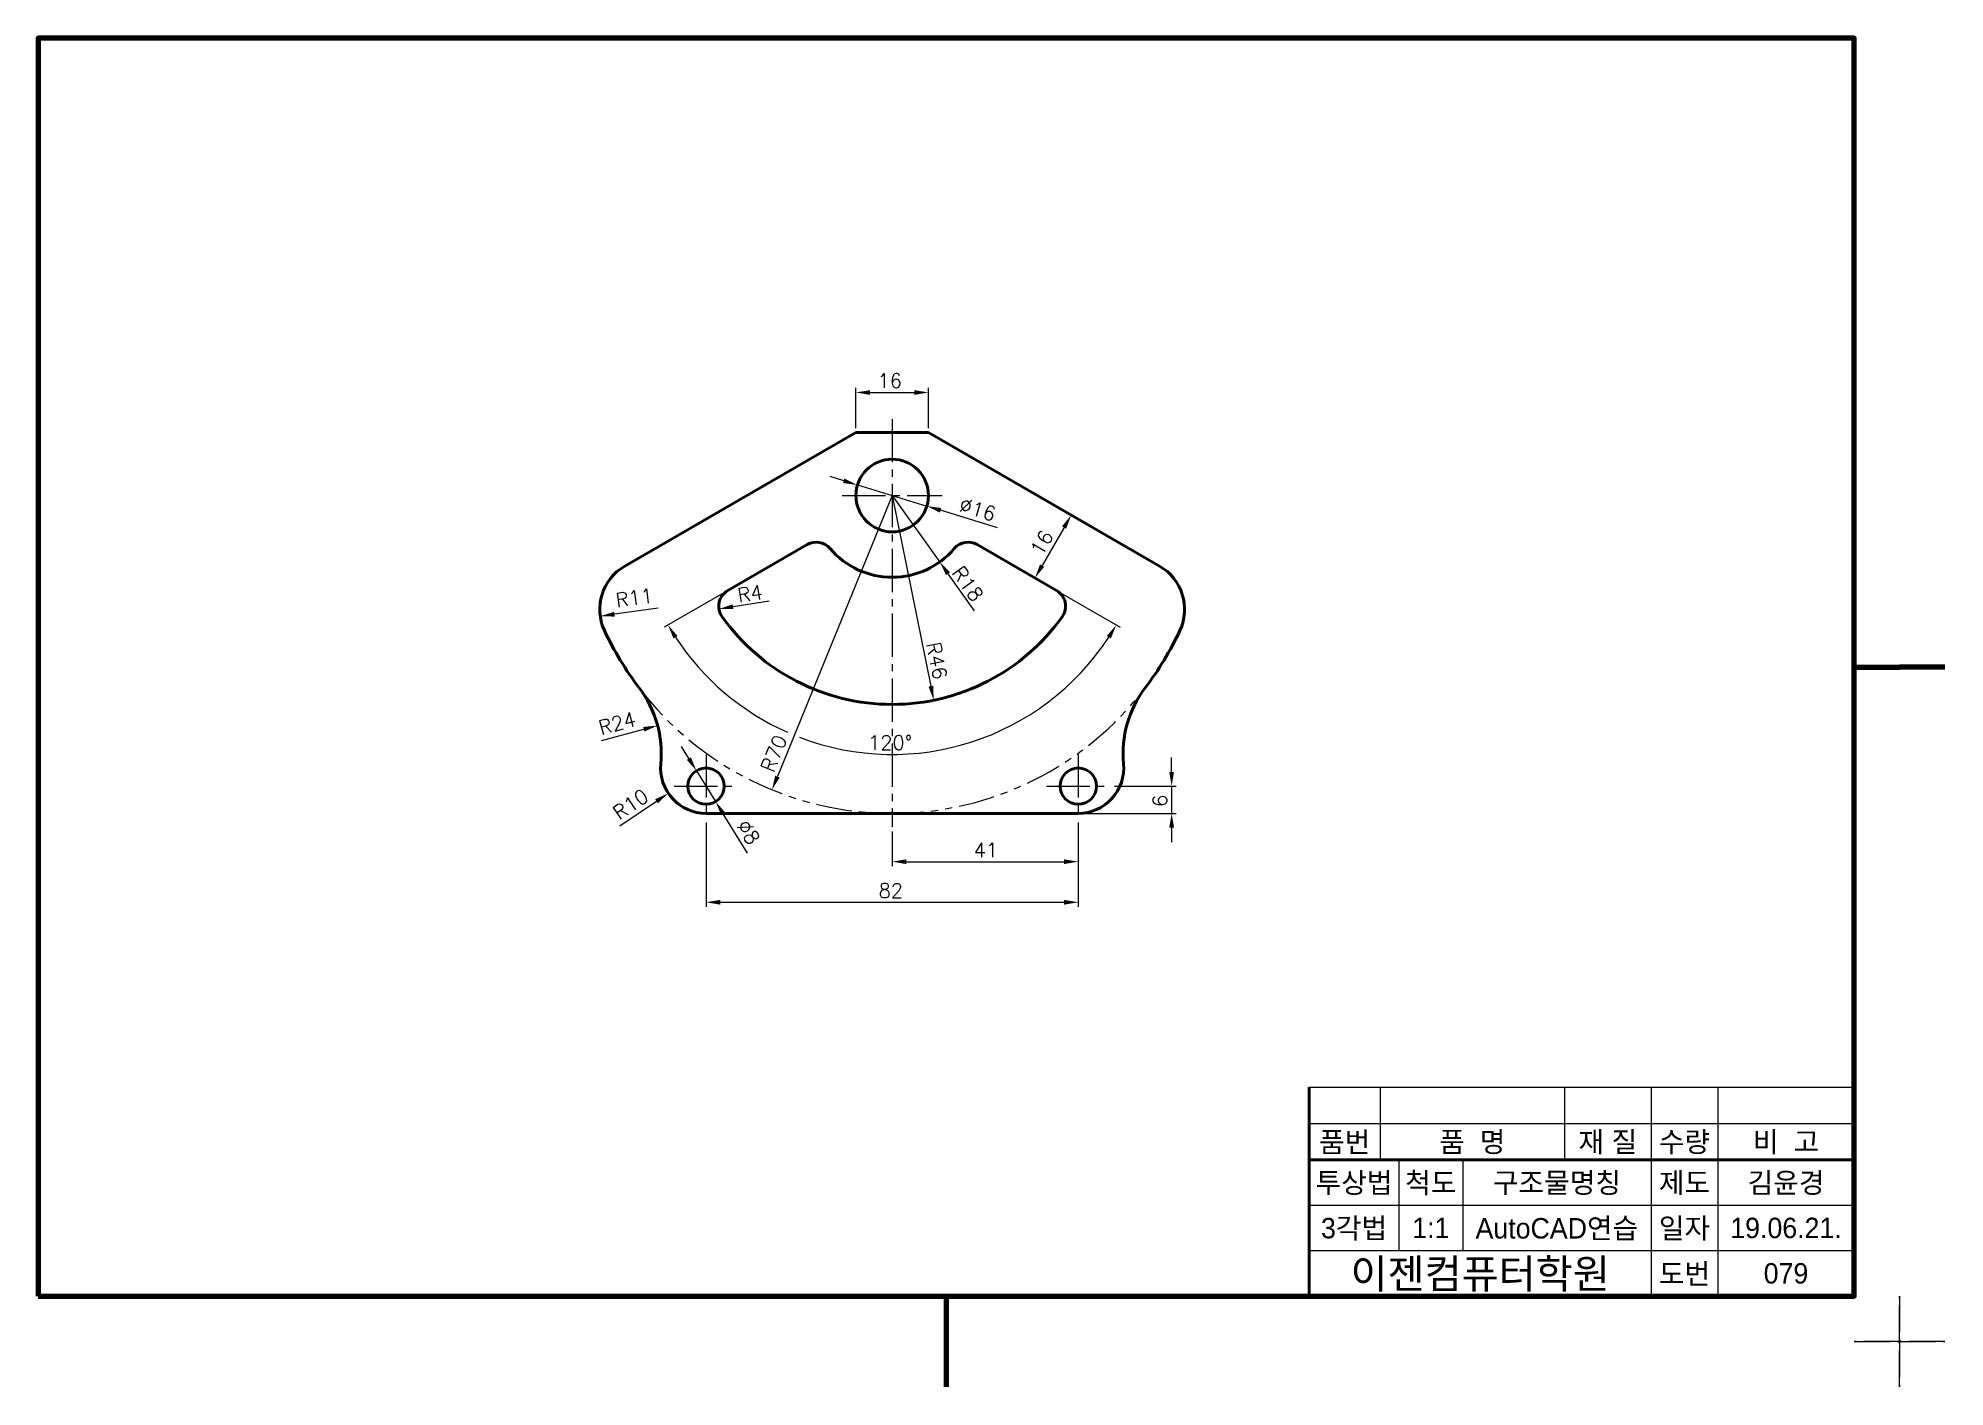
# Model space of a CAD drawing. Header units: millimetres. Extents: x 0 to 4210, y 0 to 2980.
# Drawn here: x 3370 to 3790, y 2069 to 2366 of the extents above; entities that cross this region are included whole.
import ezdxf
from ezdxf.enums import TextEntityAlignment as Align

# ---------------------------------------------------------------- set-up
doc = ezdxf.new("R2010")
doc.units = ezdxf.units.MM
doc.linetypes.add('CENTER2', pattern=[28.575, 19.05, -3.175, 3.175, -3.175])
doc.linetypes.add('PHANTOM2', pattern=[31.75, 15.875, -3.175, 3.175, -3.175, 3.175, -3.175])
for name, color, linetype, lineweight in [('가는선', 1, 'Continuous', 13), ('가상선', 1, 'PHANTOM2', 13), ('구분선', 1, 'PHANTOM2', 13), ('문자', 2, 'Continuous', 20), ('외곽선', 4, 'Continuous', 70), ('외형선', 3, 'Continuous', 40), ('중심선', 1, 'CENTER2', 13), ('치수선', 1, 'Continuous', 13)]:
    doc.layers.add(name, color=color, linetype=linetype, lineweight=lineweight)
doc.styles.get("Standard").update_dxf_attribs({"font": 'romans.shx'})
doc.styles.add('한글', font='')
doc.styles.get('한글').set_extended_font_data('Gulim')

msp = doc.modelspace()

# ---------------------------------------------------------------- texts
at = {"layer": '문자', "ltscale": 0.5}
for s, p in [('16', (3554.89, 2288.97)), ('120°', (3552.79, 2209.27)), ('41', (3576.07, 2185.65)), ('82', (3555.12, 2176.71))]:
    msp.add_text(s, height=3.15, dxfattribs=at).set_placement(p)
for s, rotation, p in [('∅16', 343.0317, (3572.61, 2261.9)), ('16', 60, (3591.09, 2251.75)), ('R18', 305.5667, (3571.12, 2248.26)), ('R11', 7.8668, (3497.45, 2240.62)), ('R4', 8.8418, (3524.33, 2241.71)), ('R46', 281.4775, (3565.6, 2232.63)), ('R24', 14.964, (3493.98, 2212.55)), ('R70', 67.784, (3531.99, 2204.07)), ('R10', 33.8393, (3497.96, 2193.69)), ('6', 90, (3618.68, 2196.7)), ('∅8', 301.8873, (3523.7, 2192.59))]:
    msp.add_text(s, height=3.15, rotation=rotation, dxfattribs=at).set_placement(p)
at = {"layer": '문자', "ltscale": 0.5, "style": '한글'}
for s, height, p in [('품번', 4.5, (3657.79, 2123)), ('품  명', 4.5, (3685.9, 2123)), ('재 질', 4.5, (3715.75, 2123)), ('수량', 4.5, (3732.64, 2123)), ('비  고', 4.5, (3755.01, 2123)), ('투상법', 4.5, (3659.86, 2114)), ('척도', 4.5, (3676.76, 2114)), ('구조물명칭', 4.5, (3704.54, 2114)), ('제도', 4.5, (3732.64, 2114)), ('김윤경', 4.5, (3755.01, 2114)), ('3각법', 4.5, (3659.86, 2104)), ('1:1', 4.5, (3676.76, 2104)), ('AutoCAD연습', 4.5, (3704.54, 2104)), ('일자', 4.5, (3732.64, 2104)), ('19.06.21.', 4.5, (3755.01, 2104)), ('이젠컴퓨터학원', 6.5, (3687.64, 2094)), ('도번', 4.5, (3732.64, 2094)), ('079', 4.5, (3755.01, 2094))]:
    msp.add_text(s, height=height, dxfattribs=at).set_placement(p, align=Align.MIDDLE)

# ---------------------------------------------------------------- linework, layer by layer
at = {"layer": '가는선', "ltscale": 0.5}
for p, q in [((3650, 2135), (3770, 2135)), ((3665.58, 2135), (3665.58, 2119)), ((3706.22, 2135), (3706.22, 2119)), ((3725.27, 2135), (3725.27, 2089)), ((3740.01, 2135), (3740.01, 2089)), ((3650, 2127), (3770, 2127)), ((3669.73, 2119), (3669.73, 2099)), ((3683.8, 2119), (3683.8, 2099)), ((3650, 2109), (3770, 2109)), ((3650, 2099), (3770, 2099))]:
    msp.add_line(p, q, dxfattribs=at)
at = {"layer": '가상선', "ltscale": 0.5}
msp.add_arc((3558.12, 2265.28), 70, 217.2195, 322.7805, dxfattribs=at)
at = {"layer": '구분선', "ltscale": 0.5}
for points in [[(3770, 2079), (3780, 2079), (3780, 2089)], [(3770, 2079), (3780, 2079), (3780, 2089)], [(3780, 2089), (3780, 2079), (3790, 2079)], [(3780, 2089), (3780, 2079), (3790, 2079)], [(3780, 2089), (3780, 2079), (3790, 2079)], [(3780, 2089), (3780, 2079), (3790, 2079)], [(3780, 2069), (3780, 2079), (3770, 2079)], [(3790, 2079), (3780, 2079), (3780, 2069)], [(3790, 2079), (3780, 2079), (3780, 2069)]]:
    msp.add_lwpolyline(points, dxfattribs=at)
at = {"layer": '외곽선', "ltscale": 0.5}
for p, q in [((3770, 2227.5), (3780, 2227.5)), ((3790, 2227.5), (3780, 2227.5)), ((3790, 2227.5), (3780, 2227.5)), ((3770, 2089), (3770, 2135)), ((3570, 2089), (3570, 2079)), ((3570, 2089), (3570, 2079)), ((3570, 2079), (3570, 2069))]:
    msp.add_line(p, q, dxfattribs=at)
msp.add_lwpolyline([(3370, 2089), (3770, 2089), (3770, 2366), (3370, 2366)], close=True, dxfattribs=at)
at = {"layer": '외형선', "ltscale": 0.5}
for p, q in [((3550.12, 2279.13), (3499.21, 2249.74)), ((3550.12, 2279.13), (3566.12, 2279.13)), ((3566.12, 2279.13), (3617.03, 2249.74)), ((3539.38, 2254.46), (3521.91, 2244.37)), ((3576.85, 2254.46), (3594.32, 2244.37)), ((3558.12, 2195.28), (3517.12, 2195.28)), ((3558.12, 2195.28), (3599.12, 2195.28)), ((3650, 2135), (3650, 2127)), ((3650, 2127), (3650, 2119)), ((3650, 2119), (3770, 2119)), ((3650, 2119), (3650, 2099)), ((3650, 2099), (3650, 2089))]:
    msp.add_line(p, q, dxfattribs=at)
for centre, radius in [((3558.12, 2265.28), 8), ((3517.12, 2201.28), 4), ((3599.12, 2201.28), 4)]:
    msp.add_circle(centre, radius, dxfattribs=at)
for centre, radius, start, end in [((3541.38, 2251), 4, 40.4757, 120), ((3558.12, 2265.28), 18, 220.4757, 319.5243), ((3574.85, 2251), 4, 60, 139.5243), ((3504.71, 2240.21), 11, 120, 205.1386), ((3611.53, 2240.21), 11, 334.8614, 60), ((3523.91, 2240.91), 4, 120, 215.465), ((3592.32, 2240.91), 4, 324.535, 60), ((3558.12, 2265.28), 70, 205.1386, 217.2195), ((3558.12, 2265.28), 46, 215.465, 324.535), ((3558.12, 2265.28), 70, 322.7805, 334.8614), ((3483.26, 2208.42), 24, 354.6972, 37.2195), ((3632.97, 2208.42), 24, 142.7805, 185.3028), ((3517.12, 2205.28), 10, 174.6972, 270), ((3599.12, 2205.28), 10, 270, 5.3028)]:
    msp.add_arc(centre, radius, start, end, dxfattribs=at)
at = {"layer": '중심선', "ltscale": 0.5}
for p, q in [((3558.12, 2282.13), (3558.12, 2192.28)), ((3547.12, 2265.28), (3569.12, 2265.28)), ((3517.12, 2208.28), (3517.12, 2194.28)), ((3599.12, 2208.28), (3599.12, 2194.28)), ((3510.12, 2201.28), (3524.12, 2201.28)), ((3592.12, 2201.28), (3606.12, 2201.28))]:
    msp.add_line(p, q, dxfattribs=at)
at = {"layer": '치수선', "ltscale": 0.5}
for p, q in [((3550.12, 2280.13), (3550.12, 2288.97)), ((3553.27, 2287.97), (3562.97, 2287.97)), ((3566.12, 2280.13), (3566.12, 2288.97)), ((3547.45, 2268.53), (3544.44, 2269.45)), ((3558.12, 2265.28), (3532.84, 2203.39)), ((3550.46, 2267.61), (3565.77, 2262.94)), ((3558.12, 2265.28), (3566.64, 2223.28)), ((3558.12, 2265.28), (3568.59, 2250.64)), ((3581.31, 2258.2), (3568.78, 2262.02)), ((3596, 2258.25), (3591.15, 2249.85)), ((3576.27, 2239.89), (3570.42, 2248.07)), ((3521.04, 2243.87), (3507.88, 2236.27)), ((3595.19, 2243.87), (3608.35, 2236.27)), ((3506.56, 2240.47), (3496.93, 2239.14)), ((3530.99, 2242.01), (3523.07, 2240.78)), ((3494.07, 2211.31), (3503.41, 2213.8)), ((3513.34, 2207.35), (3511.68, 2210.02)), ((3619.68, 2204.43), (3619.68, 2207.58)), ((3515, 2204.67), (3519.23, 2197.88)), ((3607.12, 2201.28), (3620.68, 2201.28)), ((3619.68, 2201.28), (3619.68, 2195.28)), ((3498.15, 2192.56), (3506.19, 2197.95)), ((3517.12, 2193.28), (3517.12, 2174.71)), ((3526.27, 2186.56), (3520.89, 2195.21)), ((3599.12, 2193.28), (3599.12, 2183.65)), ((3600.12, 2195.28), (3620.68, 2195.28)), ((3558.12, 2191.28), (3558.12, 2183.65)), ((3619.68, 2192.13), (3619.68, 2188.98)), ((3561.27, 2184.65), (3595.97, 2184.65)), ((3599.12, 2183.65), (3599.12, 2174.71)), ((3520.27, 2175.71), (3595.97, 2175.71))]:
    msp.add_line(p, q, dxfattribs=at)
for start, end in [(213.1662, 246.1169), (249.0202, 326.8338)]:
    msp.add_arc((3558.12, 2265.28), 57.01, start, end, dxfattribs=at)
for points in [[(3553.27, 2288.49), (3553.27, 2287.44), (3550.12, 2287.97)], [(3562.97, 2288.49), (3562.97, 2287.44), (3566.12, 2287.97)], [(3547.61, 2269.03), (3547.3, 2268.03), (3550.46, 2267.61)], [(3568.93, 2262.53), (3568.63, 2261.52), (3565.77, 2262.94)], [(3595.54, 2258.51), (3596.45, 2257.98), (3597.57, 2260.97)], [(3570.85, 2248.38), (3569.99, 2247.77), (3568.59, 2250.64)], [(3590.69, 2250.11), (3591.6, 2249.58), (3589.57, 2247.12)], [(3496.86, 2239.66), (3497, 2238.62), (3493.81, 2238.71)], [(3522.99, 2241.3), (3523.15, 2240.26), (3519.96, 2240.29)], [(3509.95, 2233.81), (3510.84, 2234.36), (3508.74, 2236.77)], [(3605.39, 2234.36), (3606.29, 2233.81), (3607.49, 2236.77)], [(3567.16, 2223.39), (3566.13, 2223.18), (3567.27, 2220.2)], [(3503.27, 2214.31), (3503.54, 2213.3), (3506.45, 2214.62)], [(3513.79, 2207.63), (3512.89, 2207.07), (3515, 2204.67)], [(3532.35, 2203.59), (3533.33, 2203.19), (3531.65, 2200.47)], [(3619.16, 2204.43), (3620.21, 2204.43), (3619.68, 2201.28)], [(3505.9, 2198.39), (3506.49, 2197.52), (3508.81, 2199.71)], [(3521.34, 2195.48), (3520.45, 2194.93), (3519.23, 2197.88)], [(3619.16, 2192.13), (3620.21, 2192.13), (3619.68, 2195.28)], [(3561.27, 2185.17), (3561.27, 2184.12), (3558.12, 2184.65)], [(3595.97, 2185.17), (3595.97, 2184.12), (3599.12, 2184.65)], [(3520.27, 2176.23), (3520.27, 2175.18), (3517.12, 2175.71)], [(3595.97, 2176.23), (3595.97, 2175.18), (3599.12, 2175.71)]]:
    msp.add_solid(points, dxfattribs=at)

msp.set_redraw_order([(e.dxf.handle, doc.entitydb.next_handle()) for e in msp.query("TEXT MTEXT ATTDEF DIMENSION ARC_DIMENSION")])  # texts and dimensions are drawn at this point

doc.saveas('drawing.dxf')
